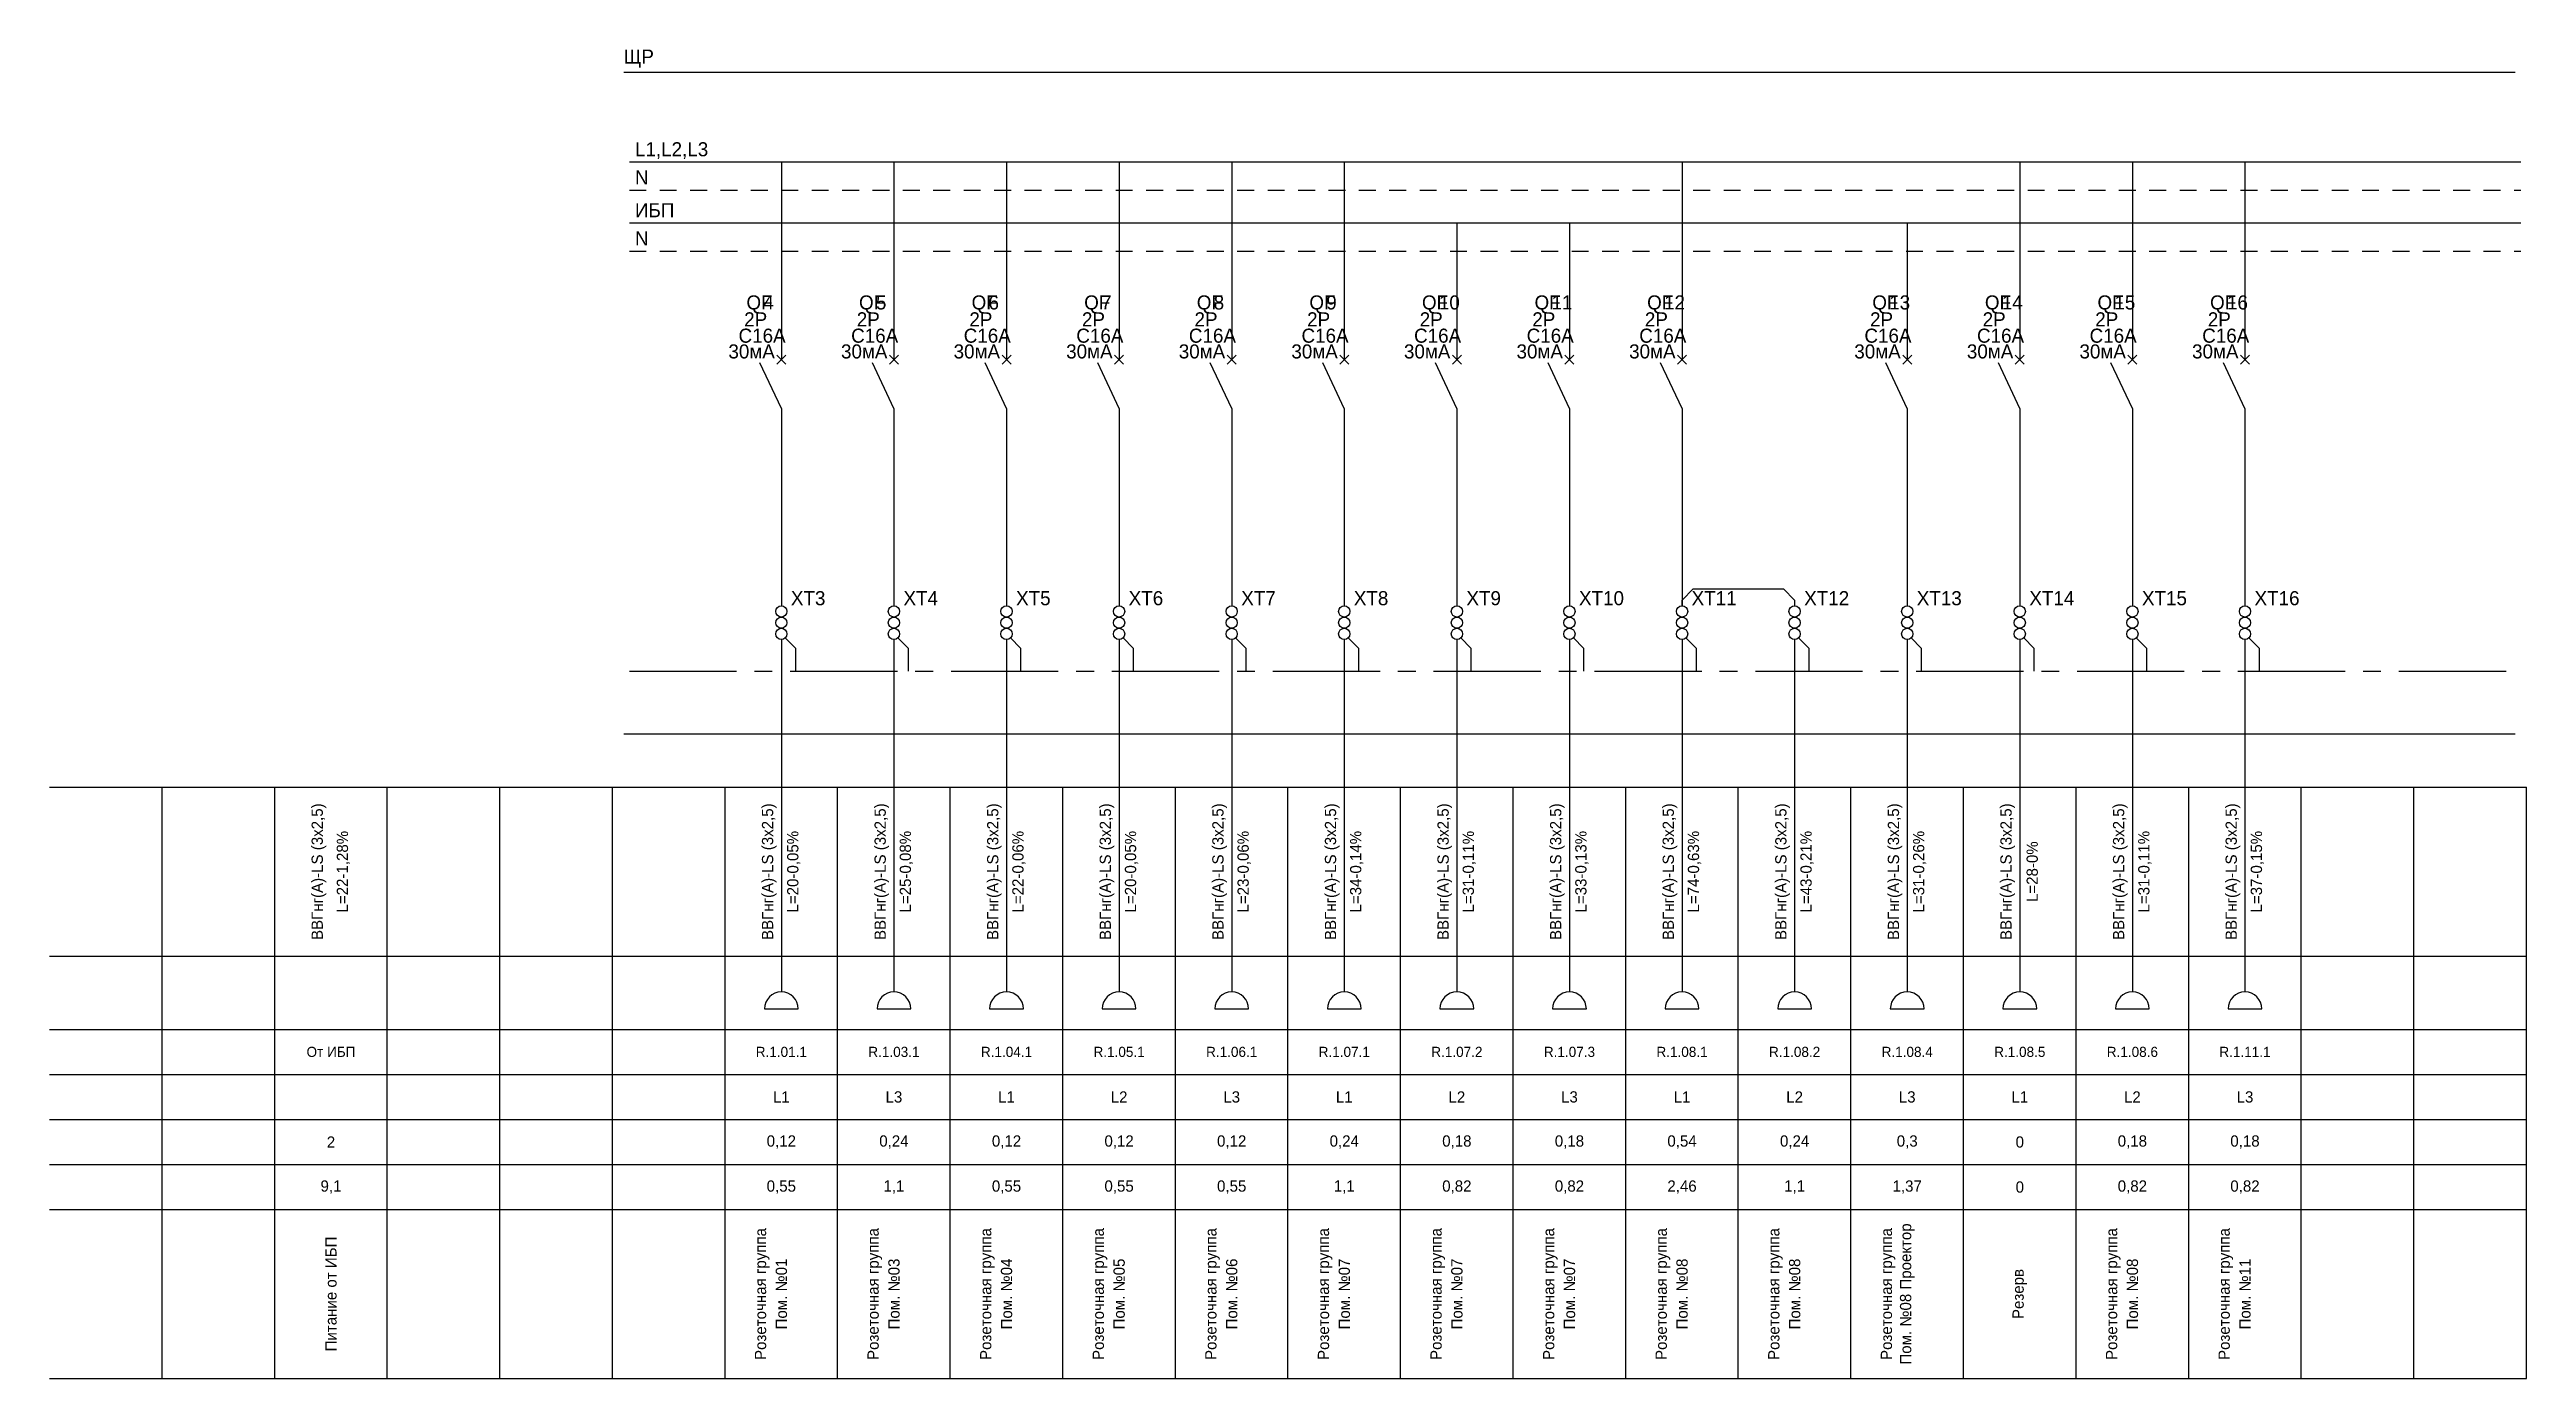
# Model space of a CAD drawing. Header units: millimetres. Extents: x 2497 to 11797, y 1522 to 1758.
# Drawn here: x 2737.2 to 3177.2, y 1522.5 to 1758.5 of the extents above; entities that cross this region are included whole.
import ezdxf
from ezdxf.enums import TextEntityAlignment as Align

# ---------------------------------------------------------------- set-up
doc = ezdxf.new("R2010")
doc.units = ezdxf.units.MM
doc.linetypes.add('CENTER2', pattern=[28.575, 19.05, -3.175, 3.175, -3.175])
doc.linetypes.add('JIS_02_0.7', pattern=[1.35, 0.75, -0.6])
for name, color, linetype in [('SX_BLOCKS', 7, 'Continuous'), ('SX_BOUND', 8, 'Continuous'), ('SX_LINES', 7, 'Continuous'), ('SX_N', 4, 'JIS_02_0.7'), ('SX_PE', 3, 'CENTER2'), ('SX_TABLE', 7, 'Continuous'), ('SX_TEXT', 7, 'Continuous')]:
    doc.layers.add(name, color=color, linetype=linetype)
doc.styles.add('UNC_GOST_Scheme', font='txt')

msp = doc.modelspace()

# ---------------------------------------------------------------- texts
at = {"layer": 'SX_TEXT', "style": 'UNC_GOST_Scheme'}
for s, p in [('ЩР', (2839.18, 1755.96)), ('L1,L2,L3', (2841.18, 1739.51)), ('N', (2841.18, 1734.51)), ('ИБП', (2841.18, 1728.68)), ('N', (2841.18, 1723.68))]:
    msp.add_text(s, height=2.5, dxfattribs=at).set_placement(p)

# ---------------------------------------------------------------- blocks, each defined once
blk = doc.blocks.new('SX_TCOL')
for p, q in [((-10, 105), (10, 105)), ((10, 0), (10, 105)), ((-10, 75), (10, 75)), ((-10, 62), (10, 62)), ((-10, 54), (10, 54)), ((-10, 46), (10, 46)), ((-10, 38), (10, 38)), ((-10, 30), (10, 30)), ((-10, 0), (10, 0))]:
    blk.add_line(p, q)
at = {"style": 'UNC_GOST_Scheme'}
for tag, p in [('CAB1', (-2.2, 90)), ('CAB2', (2.2, 90)), ('NAME1', (-3.4, 15)), ('NAME2', (0, 15)), ('NAME3', (3.4, 15))]:
    blk.add_attdef(tag, text='', height=2, rotation=90, dxfattribs=at).set_placement(p, align=Align.MIDDLE)
for tag, height, p in [('LINE', 1.8, (0, 58)), ('PH', 2, (0, 50)), ('POW', 2, (0, 42)), ('CUR', 2, (0, 34))]:
    blk.add_attdef(tag, text='', height=height, dxfattribs=at).set_placement(p, align=Align.MIDDLE)
blk = doc.blocks.new('SX_QF')
for p, q in [((0, -45), (-3.8, -36.9)), ((-0.8, -37.1), (0.8, -35.5)), ((-0.8, -35.5), (0.8, -37.1)), ((0, -45), (0, -54.3))]:
    blk.add_line(p, q)
at = {"style": 'UNC_GOST_Scheme'}
blk.add_text('QF', height=2.5, dxfattribs=at).set_placement((-6.2, -27.4))
for tag, p in [('N', (-3.2, -27.4)), ('A', (-7.6, -33.3)), ('P', (-6.6, -30.4)), ('MA', (-9.4, -36.1))]:
    blk.add_attdef(tag, p, '', height=2.5, dxfattribs=at)
blk = doc.blocks.new('SX_XT')
at = {"color": 30}
blk.add_circle((0, -1), 1, dxfattribs=at)
at = {"color": 5}
blk.add_circle((0, -3), 1, dxfattribs=at)
at = {"color": 3}
blk.add_circle((0, -5), 1, dxfattribs=at)
at = {"style": 'UNC_GOST_Scheme'}
blk.add_attdef('N', (1.7, 0.1), '', height=2.5, dxfattribs=at)
blk = doc.blocks.new('SX_U_SOCKET')
for p, q in [((0, 0), (0, -3.8)), ((-3, -6.77), (3, -6.77))]:
    blk.add_line(p, q)
blk.add_arc((0, -6.77), 3, 0, 180)

# ---------------------------------------------------------------- linework, layer by layer
at = {"layer": 'SX_BOUND'}
for p, q in [((2839.18, 1754.46), (3175.18, 1754.46)), ((2839.18, 1636.96), (3175.18, 1636.96))]:
    msp.add_line(p, q, dxfattribs=at)
at = {"layer": 'SX_LINES'}
for p, q in [((2840.18, 1738.51), (3176.18, 1738.51)), ((2867.18, 1738.51), (2867.18, 1703.4)), ((2887.18, 1738.51), (2887.18, 1703.4)), ((2907.18, 1738.51), (2907.18, 1703.4)), ((2927.18, 1738.51), (2927.18, 1703.4)), ((2947.18, 1738.51), (2947.18, 1703.4)), ((2967.18, 1738.51), (2967.18, 1703.4)), ((3027.18, 1738.51), (3027.18, 1703.4)), ((3087.18, 1738.51), (3087.18, 1703.4)), ((3107.18, 1738.51), (3107.18, 1703.4)), ((3127.18, 1738.51), (3127.18, 1703.4)), ((2840.18, 1727.68), (3176.18, 1727.68)), ((2987.18, 1727.68), (2987.18, 1703.4)), ((3007.18, 1727.68), (3007.18, 1703.4)), ((3067.18, 1727.68), (3067.18, 1703.4)), ((2867.18, 1685.42), (2867.18, 1659.68)), ((2887.18, 1685.42), (2887.18, 1659.68)), ((2907.18, 1685.42), (2907.18, 1659.68)), ((2927.18, 1685.42), (2927.18, 1659.68)), ((2947.18, 1685.42), (2947.18, 1659.68)), ((2967.18, 1685.42), (2967.18, 1659.68)), ((2987.18, 1685.42), (2987.18, 1659.68)), ((3007.18, 1685.42), (3007.18, 1659.68)), ((3027.18, 1685.42), (3027.18, 1659.68)), ((3067.18, 1685.42), (3067.18, 1659.68)), ((3087.18, 1685.42), (3087.18, 1659.68)), ((3107.18, 1685.42), (3107.18, 1659.68)), ((3127.18, 1685.42), (3127.18, 1659.68)), ((3027.18, 1660.68), (3029.18, 1662.68)), ((3027.18, 1659.68), (3027.18, 1660.68)), ((3029.18, 1662.68), (3045.18, 1662.68)), ((3045.18, 1662.68), (3047.18, 1660.68)), ((3047.18, 1660.68), (3047.18, 1659.68)), ((2867.18, 1653.68), (2867.18, 1594.87)), ((2887.18, 1653.68), (2887.18, 1594.87)), ((2907.18, 1653.68), (2907.18, 1594.87)), ((2927.18, 1653.68), (2927.18, 1594.87)), ((2947.18, 1653.68), (2947.18, 1594.87)), ((2967.18, 1653.68), (2967.18, 1594.87)), ((2987.18, 1653.68), (2987.18, 1594.87)), ((3007.18, 1653.68), (3007.18, 1594.87)), ((3027.18, 1653.68), (3027.18, 1594.87)), ((3047.18, 1653.68), (3047.18, 1594.87)), ((3067.18, 1653.68), (3067.18, 1594.87)), ((3087.18, 1653.68), (3087.18, 1594.87)), ((3107.18, 1653.68), (3107.18, 1594.87)), ((3127.18, 1653.68), (3127.18, 1594.87))]:
    msp.add_line(p, q, dxfattribs=at)
at = {"layer": 'SX_N', "ltscale": 4}
for p, q in [((2840.18, 1733.51), (3176.18, 1733.51)), ((2840.18, 1722.68), (3176.18, 1722.68))]:
    msp.add_line(p, q, dxfattribs=at)
at = {"layer": 'SX_PE'}
for p, q in [((2867.88, 1653.98), (2869.68, 1652.18)), ((2869.68, 1652.18), (2869.68, 1648.06)), ((2887.88, 1653.98), (2889.68, 1652.18)), ((2889.68, 1652.18), (2889.68, 1648.06)), ((2907.88, 1653.98), (2909.68, 1652.18)), ((2909.68, 1652.18), (2909.68, 1648.06)), ((2927.88, 1653.98), (2929.68, 1652.18)), ((2929.68, 1652.18), (2929.68, 1648.06)), ((2947.88, 1653.98), (2949.68, 1652.18)), ((2949.68, 1652.18), (2949.68, 1648.06)), ((2967.88, 1653.98), (2969.68, 1652.18)), ((2969.68, 1652.18), (2969.68, 1648.06)), ((2987.88, 1653.98), (2989.68, 1652.18)), ((2989.68, 1652.18), (2989.68, 1648.06)), ((3007.88, 1653.98), (3009.68, 1652.18)), ((3009.68, 1652.18), (3009.68, 1648.06)), ((3027.88, 1653.98), (3029.68, 1652.18)), ((3029.68, 1652.18), (3029.68, 1648.06)), ((3047.88, 1653.98), (3049.68, 1652.18)), ((3049.68, 1652.18), (3049.68, 1648.06)), ((3067.88, 1653.98), (3069.68, 1652.18)), ((3069.68, 1652.18), (3069.68, 1648.06)), ((3087.88, 1653.98), (3089.68, 1652.18)), ((3089.68, 1652.18), (3089.68, 1648.06)), ((3107.88, 1653.98), (3109.68, 1652.18)), ((3109.68, 1652.18), (3109.68, 1648.06)), ((3127.88, 1653.98), (3129.68, 1652.18)), ((3129.68, 1652.18), (3129.68, 1648.06)), ((2840.18, 1648.06), (3176.18, 1648.06))]:
    msp.add_line(p, q, dxfattribs=at)

# ---------------------------------------------------------------- block references
at = {"layer": 'SX_BLOCKS'}
for name, p, values in [('SX_QF', (2867.18, 1739.7), {'N': '4', 'P': '2P', 'A': 'С16А', 'MA': '30мА'}), ('SX_QF', (2887.18, 1739.7), {'N': '5', 'P': '2P', 'A': 'С16А', 'MA': '30мА'}), ('SX_QF', (2907.18, 1739.7), {'N': '6', 'P': '2P', 'A': 'С16А', 'MA': '30мА'}), ('SX_QF', (2927.18, 1739.7), {'N': '7', 'P': '2P', 'A': 'С16А', 'MA': '30мА'}), ('SX_QF', (2947.18, 1739.7), {'N': '8', 'P': '2P', 'A': 'С16А', 'MA': '30мА'}), ('SX_QF', (2967.18, 1739.7), {'N': '9', 'P': '2P', 'A': 'С16А', 'MA': '30мА'}), ('SX_QF', (2987.18, 1739.7), {'N': '10', 'P': '2P', 'A': 'С16А', 'MA': '30мА'}), ('SX_QF', (3007.18, 1739.7), {'N': '11', 'P': '2P', 'A': 'С16А', 'MA': '30мА'}), ('SX_QF', (3027.18, 1739.7), {'N': '12', 'P': '2P', 'A': 'С16А', 'MA': '30мА'}), ('SX_QF', (3067.18, 1739.7), {'N': '13', 'P': '2P', 'A': 'С16А', 'MA': '30мА'}), ('SX_QF', (3087.18, 1739.7), {'N': '14', 'P': '2P', 'A': 'С16А', 'MA': '30мА'}), ('SX_QF', (3107.18, 1739.7), {'N': '15', 'P': '2P', 'A': 'С16А', 'MA': '30мА'}), ('SX_QF', (3127.18, 1739.7), {'N': '16', 'P': '2P', 'A': 'С16А', 'MA': '30мА'}), ('SX_XT', (2867.18, 1659.68), {'N': 'XT3'}), ('SX_XT', (2887.18, 1659.68), {'N': 'XT4'}), ('SX_XT', (2907.18, 1659.68), {'N': 'XT5'}), ('SX_XT', (2927.18, 1659.68), {'N': 'XT6'}), ('SX_XT', (2947.18, 1659.68), {'N': 'XT7'}), ('SX_XT', (2967.18, 1659.68), {'N': 'XT8'}), ('SX_XT', (2987.18, 1659.68), {'N': 'XT9'}), ('SX_XT', (3007.18, 1659.68), {'N': 'XT10'}), ('SX_XT', (3027.18, 1659.68), {'N': 'XT11'}), ('SX_XT', (3047.18, 1659.68), {'N': 'XT12'}), ('SX_XT', (3067.18, 1659.68), {'N': 'XT13'}), ('SX_XT', (3087.18, 1659.68), {'N': 'XT14'}), ('SX_XT', (3107.18, 1659.68), {'N': 'XT15'}), ('SX_XT', (3127.18, 1659.68), {'N': 'XT16'})]:
    msp.add_blockref(name, p, dxfattribs=at).add_auto_attribs(values)
for p in [(2867.18, 1594.87), (2887.18, 1594.87), (2907.18, 1594.87), (2927.18, 1594.87), (2947.18, 1594.87), (2967.18, 1594.87), (2987.18, 1594.87), (3007.18, 1594.87), (3027.18, 1594.87), (3047.18, 1594.87), (3067.18, 1594.87), (3087.18, 1594.87), (3107.18, 1594.87), (3127.18, 1594.87)]:
    msp.add_blockref('SX_U_SOCKET', p, dxfattribs=at)
at = {"layer": 'SX_TABLE'}
for p in [(2747.18, 1522.46), (2767.18, 1522.46), (2807.18, 1522.46), (2827.18, 1522.46), (2847.18, 1522.46), (3147.18, 1522.46), (3167.18, 1522.46)]:
    msp.add_blockref('SX_TCOL', p, dxfattribs=at)
for p, values in [((2787.18, 1522.46), {'NAME2': 'Питание от ИБП', 'CUR': '9,1', 'POW': '2', 'LINE': 'От ИБП', 'CAB1': 'ВВГнг(А)-LS (3х2,5)', 'CAB2': 'L=22-1,28%'}), ((2867.18, 1522.46), {'NAME1': 'Розеточная группа', 'NAME2': 'Пом. №01', 'CUR': '0,55', 'POW': '0,12', 'PH': 'L1', 'LINE': 'R.1.01.1', 'CAB1': 'ВВГнг(А)-LS (3х2,5)', 'CAB2': 'L=20-0,05%'}), ((2887.18, 1522.46), {'NAME1': 'Розеточная группа', 'NAME2': 'Пом. №03', 'CUR': '1,1', 'POW': '0,24', 'PH': 'L3', 'LINE': 'R.1.03.1', 'CAB1': 'ВВГнг(А)-LS (3х2,5)', 'CAB2': 'L=25-0,08%'}), ((2907.18, 1522.46), {'NAME1': 'Розеточная группа', 'NAME2': 'Пом. №04', 'CUR': '0,55', 'POW': '0,12', 'PH': 'L1', 'LINE': 'R.1.04.1', 'CAB1': 'ВВГнг(А)-LS (3х2,5)', 'CAB2': 'L=22-0,06%'}), ((2927.18, 1522.46), {'NAME1': 'Розеточная группа', 'NAME2': 'Пом. №05', 'CUR': '0,55', 'POW': '0,12', 'PH': 'L2', 'LINE': 'R.1.05.1', 'CAB1': 'ВВГнг(А)-LS (3х2,5)', 'CAB2': 'L=20-0,05%'}), ((2947.18, 1522.46), {'NAME1': 'Розеточная группа', 'NAME2': 'Пом. №06', 'CUR': '0,55', 'POW': '0,12', 'PH': 'L3', 'LINE': 'R.1.06.1', 'CAB1': 'ВВГнг(А)-LS (3х2,5)', 'CAB2': 'L=23-0,06%'}), ((2967.18, 1522.46), {'NAME1': 'Розеточная группа', 'NAME2': 'Пом. №07', 'CUR': '1,1', 'POW': '0,24', 'PH': 'L1', 'LINE': 'R.1.07.1', 'CAB1': 'ВВГнг(А)-LS (3х2,5)', 'CAB2': 'L=34-0,14%'}), ((2987.18, 1522.46), {'NAME1': 'Розеточная группа', 'NAME2': 'Пом. №07', 'CUR': '0,82', 'POW': '0,18', 'PH': 'L2', 'LINE': 'R.1.07.2', 'CAB1': 'ВВГнг(А)-LS (3х2,5)', 'CAB2': 'L=31-0,11%'}), ((3007.18, 1522.46), {'NAME1': 'Розеточная группа', 'NAME2': 'Пом. №07', 'CUR': '0,82', 'POW': '0,18', 'PH': 'L3', 'LINE': 'R.1.07.3', 'CAB1': 'ВВГнг(А)-LS (3х2,5)', 'CAB2': 'L=33-0,13%'}), ((3027.18, 1522.46), {'NAME1': 'Розеточная группа', 'NAME2': 'Пом. №08', 'CUR': '2,46', 'POW': '0,54', 'PH': 'L1', 'LINE': 'R.1.08.1', 'CAB1': 'ВВГнг(А)-LS (3х2,5)', 'CAB2': 'L=74-0,63%'}), ((3047.18, 1522.46), {'NAME1': 'Розеточная группа', 'NAME2': 'Пом. №08', 'CUR': '1,1', 'POW': '0,24', 'PH': 'L2', 'LINE': 'R.1.08.2', 'CAB1': 'ВВГнг(А)-LS (3х2,5)', 'CAB2': 'L=43-0,21%'}), ((3067.18, 1522.46), {'NAME1': 'Розеточная группа', 'NAME2': 'Пом. №08 Проектор', 'CUR': '1,37', 'POW': '0,3', 'PH': 'L3', 'LINE': 'R.1.08.4', 'CAB1': 'ВВГнг(А)-LS (3х2,5)', 'CAB2': 'L=31-0,26%'}), ((3087.18, 1522.46), {'NAME2': 'Резерв', 'CUR': '0', 'POW': '0', 'PH': 'L1', 'LINE': 'R.1.08.5', 'CAB1': 'ВВГнг(А)-LS (3х2,5)', 'CAB2': 'L=28-0%'}), ((3107.18, 1522.46), {'NAME1': 'Розеточная группа', 'NAME2': 'Пом. №08', 'CUR': '0,82', 'POW': '0,18', 'PH': 'L2', 'LINE': 'R.1.08.6', 'CAB1': 'ВВГнг(А)-LS (3х2,5)', 'CAB2': 'L=31-0,11%'}), ((3127.18, 1522.46), {'NAME1': 'Розеточная группа', 'NAME2': 'Пом. №11', 'CUR': '0,82', 'POW': '0,18', 'PH': 'L3', 'LINE': 'R.1.11.1', 'CAB1': 'ВВГнг(А)-LS (3х2,5)', 'CAB2': 'L=37-0,15%'})]:
    msp.add_blockref('SX_TCOL', p, dxfattribs=at).add_auto_attribs(values)

msp.set_redraw_order([(e.dxf.handle, doc.entitydb.next_handle()) for e in msp.query("TEXT MTEXT ATTDEF DIMENSION ARC_DIMENSION")])  # texts and dimensions are drawn at this point

doc.saveas('drawing.dxf')
